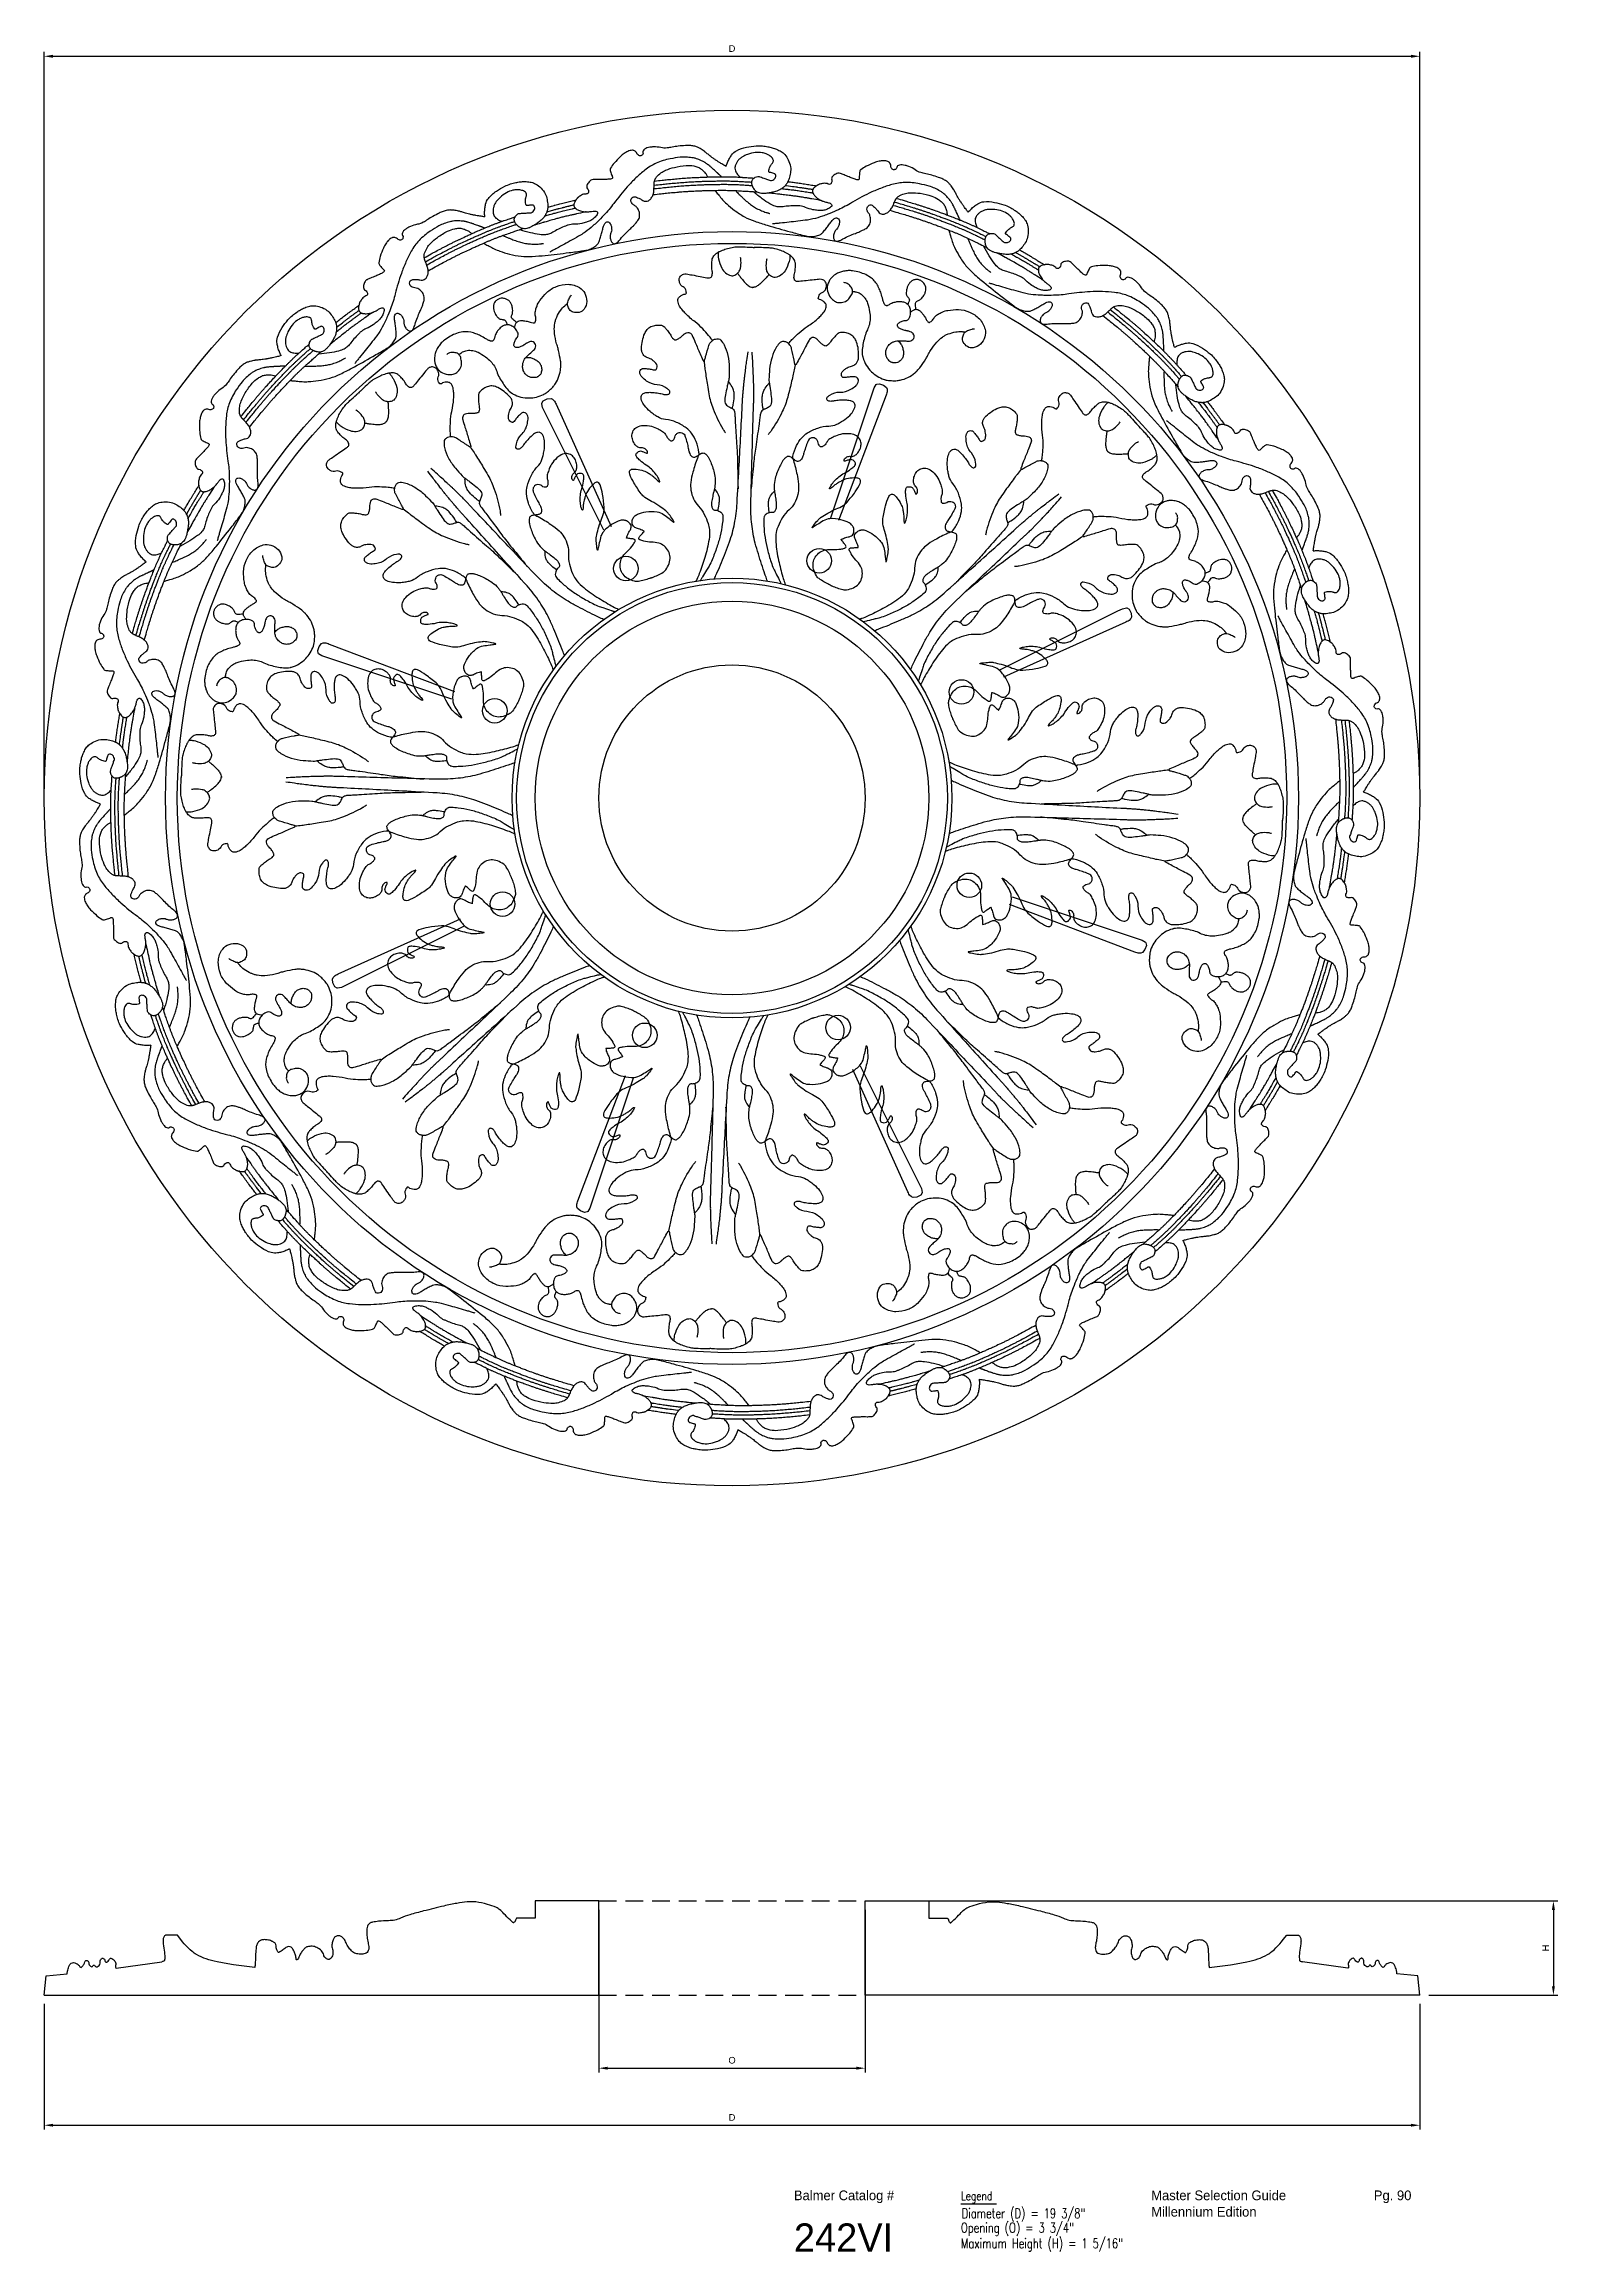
# Model space of a CAD drawing. Header units: millimetres. Extents: x 96 to 279, y 61 to 183.
# Drawn here: x 161.63 to 182.95, y 102.63 to 133.72 of the extents above; entities that cross this region are included whole.
import ezdxf

# ---------------------------------------------------------------- set-up
doc = ezdxf.new("R2010")
doc.units = ezdxf.units.MM
doc.linetypes.add('HIDDEN', pattern=[0.375, 0.25, -0.125])
doc.layers.add('DIMENSIONS', color=4, linetype='Continuous')
doc.layers.add('PART', color=7, linetype='Continuous')
doc.styles.add('GENERLNARROW', font='ROMANS.shx', dxfattribs={"width": 0.75, "height": 0.068359})
doc.styles.add('ROMANS', font='TXT')
doc.styles.get("Standard").update_dxf_attribs({"font": 'arial.ttf'})
doc.dimstyles.new('BALMER1', dxfattribs={"dimscale": 0, "dimtxt": 0.09375, "dimasz": 0.125, "dimexe": 0.0625, "dimexo": 0.125, "dimgap": 0.0625, "dimtad": 1, "dimdec": 4, "dimlfac": -1, "dimzin": 3, "dimdsep": 46, "dimlunit": 4, "dimtxsty": 'Standard', "dimcen": 0.0625, "dimdle": 0.0625, "dimclrd": 256, "dimclre": 256, "dimclrt": 256, "dimadec": 0, "dimazin": 0, "dimtfac": 0.75, "dimtdec": 4, "dimtix": 1, "dimtmove": 2, "dimatfit": 3, "dimfxl": 1, "dimtolj": 1, "dimtzin": 3, "dimarcsym": 0})

msp = doc.modelspace()

# ---------------------------------------------------------------- blocks, each defined once
blk = doc.blocks.new('BALMERLEGEND')
at = {"layer": 'DIMENSIONS', "color": 7}
blk.add_line((2.375, 1.034), (2.876, 1.034), dxfattribs=at)
at = {"layer": 'DIMENSIONS', "color": 7, "style": 'ROMANS'}
for s, p in [('Balmer Catalog #', (0.023, 1.086)), ('Master Selection Guide', (5.055, 1.086)), ('Millennium Edition', (5.055, 0.855))]:
    blk.add_text(s, height=0.1367, dxfattribs=at).set_placement(p)
at = {"layer": 'DIMENSIONS', "color": 7, "style": 'GENERLNARROW', "width": 0.75}
blk.add_text('Legend', height=0.125, dxfattribs=at).set_placement((2.375, 1.085))
for tag, p in [('DIMENSION1', (2.386, 0.833)), ('DIMENSION2', (2.375, 0.63)), ('DIMENSION3', (2.375, 0.41)), ('EXTRA', (2.375, 0.202)), ('EXTRA', (2.375, -0.006))]:
    blk.add_attdef(tag, p, '', height=0.137, dxfattribs=at)
at = {"layer": 'DIMENSIONS', "color": 7, "style": 'ROMANS'}
for tag, p, height in [('PAGE#', (8.19, 1.086), 0.137), ('CATALOG#', (0.023, 0.359), 0.4)]:
    blk.add_attdef(tag, p, '', height=height, dxfattribs=at)
blk = doc.blocks.new('*D146')
at = {"layer": 'Defpoints', "color": 0, "transparency": 16777216}
for p in [(169.445, 107.569), (173.195, 107.569), (173.195, 105.214)]:
    blk.add_point(p, dxfattribs=at)
at = {"layer": 'DIMENSIONS', "lineweight": -2, "transparency": 16777216}
for p, q in [((169.445, 107.444), (169.445, 105.151)), ((173.195, 107.444), (173.195, 105.151)), ((169.57, 105.214), (173.07, 105.214))]:
    blk.add_line(p, q, dxfattribs=at)
at = {"layer": 'DIMENSIONS', "transparency": 16777216}
for points in [[(169.57, 105.235), (169.57, 105.193), (169.445, 105.214)], [(173.07, 105.235), (173.07, 105.193), (173.195, 105.214)]]:
    blk.add_solid(points, dxfattribs=at)
at = {"layer": 'DIMENSIONS', "transparency": 16777216, "insert": (171.32, 105.325), "char_height": 0.0938, "attachment_point": 5}
blk.add_mtext('\\A1;O', dxfattribs=at)
blk = doc.blocks.new('*D147')
at = {"layer": 'Defpoints', "color": 0, "transparency": 16777216}
for p in [(161.632, 106.243), (181.007, 106.243), (181.007, 104.41)]:
    blk.add_point(p, dxfattribs=at)
at = {"layer": 'DIMENSIONS', "lineweight": -2, "transparency": 16777216}
for p, q in [((161.632, 106.118), (161.632, 104.348)), ((181.007, 106.118), (181.007, 104.348)), ((161.757, 104.41), (180.882, 104.41))]:
    blk.add_line(p, q, dxfattribs=at)
at = {"layer": 'DIMENSIONS', "transparency": 16777216}
for points in [[(161.757, 104.431), (161.757, 104.39), (161.632, 104.41)], [(180.882, 104.431), (180.882, 104.39), (181.007, 104.41)]]:
    blk.add_solid(points, dxfattribs=at)
at = {"layer": 'DIMENSIONS', "transparency": 16777216, "insert": (171.32, 104.52), "char_height": 0.0938, "attachment_point": 5}
blk.add_mtext('\\A1;D', dxfattribs=at)
blk = doc.blocks.new('*D148')
at = {"layer": 'Defpoints', "color": 0, "transparency": 16777216}
for p in [(173.195, 107.569), (181.007, 106.243), (182.888, 106.243)]:
    blk.add_point(p, dxfattribs=at)
at = {"layer": 'DIMENSIONS', "lineweight": -2, "transparency": 16777216}
for p, q in [((173.32, 107.569), (182.95, 107.569)), ((182.888, 107.444), (182.888, 106.368)), ((181.132, 106.243), (182.95, 106.243))]:
    blk.add_line(p, q, dxfattribs=at)
at = {"layer": 'DIMENSIONS', "transparency": 16777216}
for points in [[(182.867, 107.444), (182.909, 107.444), (182.888, 107.569)], [(182.867, 106.368), (182.909, 106.368), (182.888, 106.243)]]:
    blk.add_solid(points, dxfattribs=at)
at = {"layer": 'DIMENSIONS', "transparency": 16777216, "insert": (182.778, 106.906), "char_height": 0.0938, "attachment_point": 5, "rotation": 90}
blk.add_mtext('\\A1;H', dxfattribs=at)
blk = doc.blocks.new('BALMEREPEAT242VIA')
at = {"layer": 'PART'}
for points in [[(-3.06, 6.617, -0.010451), (-3.059, 6.629, -0.017319), (-3.058, 6.635, -0.026454), (-3.049, 6.674, -0.05827), (-3.042, 6.691, -0.067023), (-3.037, 6.698, -0.040654), (-3.026, 6.707, -0.092636), (-2.999, 6.72, -0.075329), (-2.961, 6.724, -0.017326), (-2.935, 6.722, -0.012093), (-2.898, 6.717, -0.043317), (-2.844, 6.704, 0.054882), (-2.802, 6.694, 0.064775), (-2.782, 6.694, 0.139186), (-2.774, 6.698, 0.146134), (-2.77, 6.704, 0.037811), (-2.765, 6.729, 0.097687), (-2.768, 6.785, -0.093906), (-2.771, 6.844, -0.037931), (-2.765, 6.874, -0.017825), (-2.746, 6.934, -0.071993), (-2.706, 7.007, -0.040489), (-2.61, 7.118, -0.101027), (-2.474, 7.205, -0.096603), (-2.309, 7.235, -0.065933), (-2.225, 7.222, -0.067452), (-2.149, 7.189, -0.135374), (-2.074, 7.109, -0.126577), (-2.047, 6.995, -0.14363), (-2.081, 6.887, -0.196419), (-2.151, 6.84, -0.122773), (-2.238, 6.844, -0.179531), (-2.287, 6.88, -0.042608), (-2.314, 6.93, -0.105024), (-2.319, 6.953, -0.009584), (-2.318, 6.965, -0.02068), (-2.318, 6.97, -0.067335), (-2.309, 7.001, -0.031094), (-2.279, 7.061, -0.029933), (-2.273, 7.071, -0.015138), (-2.259, 7.088)], [(-2.635, 5.694, 0.006626), (-2.62, 5.703, 0.020788), (-2.615, 5.707, 0.02561), (-2.555, 5.757, 0.033826), (-2.514, 5.8, 0.01806), (-2.503, 5.813, 0.010594), (-2.487, 5.837, 0.064316), (-2.437, 5.94, 0.062007), (-2.414, 6.055, 0.000901), (-2.412, 6.075, 0.006192), (-2.412, 6.078, 0.004568), (-2.412, 6.085, 0.001925), (-2.411, 6.101, 0.044361), (-2.415, 6.156, 0.016041), (-2.443, 6.303, 0.021142), (-2.459, 6.362, -0.016646), (-2.48, 6.436, -0.043351), (-2.502, 6.58, -0.059372), (-2.496, 6.686, -0.032732), (-2.485, 6.731, -0.032261), (-2.469, 6.774, -0.04555), (-2.413, 6.87, -0.059636), (-2.356, 6.934, -0.000205), (-2.346, 6.942, -0.003649), (-2.346, 6.943, -0.000242), (-2.345, 6.944, -0.000035), (-2.336, 6.95, -0.004266), (-2.329, 6.956, -0.002824), (-2.318, 6.965)], [(-2.903, 6.206, -0.061279), (-2.84, 6.203, -0.077459), (-2.793, 6.187, -0.035379), (-2.743, 6.157, -0.056408), (-2.716, 6.133, -0.089274), (-2.69, 6.09, -0.092099), (-2.68, 6.042, -0.087979), (-2.69, 5.985, -0.128248), (-2.713, 5.952, -0.012681), (-2.732, 5.936, -0.04453), (-2.738, 5.933, -0.008236), (-2.74, 5.932, -0.003177), (-2.745, 5.929, -0.09914), (-2.776, 5.921, -0.056285), (-2.832, 5.925, -0.095003), (-2.875, 5.942, -0.083128), (-2.914, 5.976, -0.07734), (-2.939, 6.02, -0.084397), (-2.949, 6.066, -0.05536), (-2.944, 6.126, -0.083069), (-2.93, 6.164, -0.015045), (-2.911, 6.196, -0.049455), (-2.904, 6.205, -0.001553), (-2.903, 6.206, -0.000214), (-2.893, 6.216, -0.019345), (-2.835, 6.27, 0.021692), (-2.784, 6.318, 0.278285), (-2.768, 6.386, 0.290341), (-2.82, 6.429, 0.006038), (-2.826, 6.43, 0.0342), (-2.827, 6.43, 0.076191), (-2.853, 6.425, 0.051022), (-2.888, 6.408, 0.000958), (-2.902, 6.4, 0.006773), (-2.904, 6.399, 0.000245), (-2.912, 6.393, 0.000301), (-2.919, 6.389, 0.003166), (-2.927, 6.384, -0.00023), (-2.934, 6.379, -0.03869), (-2.962, 6.364, -0.026164), (-3.005, 6.347, -0.126213), (-3.044, 6.344, -0.199683), (-3.065, 6.358, -0.087349), (-3.072, 6.372, -0.096543), (-3.072, 6.387, -0.055202), (-3.067, 6.408, -0.025182), (-3.048, 6.454, -0.068147), (-3.029, 6.482, 0.087335), (-3.015, 6.505, 0.180283), (-3.014, 6.545, 0.099846), (-3.05, 6.607, 0.007616), (-3.058, 6.615, 0.011549), (-3.063, 6.62, 0.084667), (-3.116, 6.655, 0.108826), (-3.164, 6.665, 0.016167), (-3.171, 6.665, 0.01331), (-3.18, 6.664, 0.096058), (-3.225, 6.649, 0.070113), (-3.276, 6.61, 0.049844), (-3.309, 6.569, 0.045222), (-3.336, 6.517, 0.079588), (-3.346, 6.479, -0.11949), (-3.354, 6.454, -0.07351), (-3.366, 6.44, -0.133771), (-3.375, 6.436, -0.071094), (-3.39, 6.435, -0.059379), (-3.408, 6.439, -0.006211), (-3.416, 6.442, -0.007292), (-3.423, 6.444, -0.048615), (-3.465, 6.467, 0.026672), (-3.541, 6.51, 0.024419), (-3.571, 6.524, 0.010651), (-3.642, 6.55, 0.118564), (-3.79, 6.565, 0.094762), (-3.966, 6.505, 0.03047), (-4.05, 6.45, 0.05139), (-4.094, 6.41, 0.033813), (-4.136, 6.357, 0.039101), (-4.164, 6.306, 0.063546), (-4.184, 6.243, 0.053875), (-4.19, 6.166, 0.071031), (-4.181, 6.117, 0.05379), (-4.155, 6.058, 0.124743), (-4.098, 6, 0.100016), (-4.003, 5.966, 0.089709), (-3.929, 5.969, 0.110929), (-3.875, 5.994, 0.119553), (-3.823, 6.059, 0.131575), (-3.809, 6.134, 0.038539), (-3.821, 6.203, 0.096398), (-3.832, 6.229, 0.002738), (-3.841, 6.24, 0.026017), (-3.842, 6.241, 0.002753), (-3.846, 6.246, 0.011813), (-3.847, 6.247, 0.008707), (-3.848, 6.248, 0.003513), (-3.853, 6.252, 0.017617), (-3.853, 6.252, 0.001283), (-3.859, 6.257, 0.104079), (-3.885, 6.269, 0.048301), (-3.945, 6.277, 0.108407), (-3.977, 6.272, 0.07354), (-4.018, 6.247)], [(-3.845, 6.244, -0.011384), (-3.834, 6.254, -0.01671), (-3.827, 6.26, -0.000427), (-3.819, 6.266, -0.00195), (-3.817, 6.267, -0.010718), (-3.816, 6.268, -0.001146), (-3.807, 6.274, -0.095619), (-3.749, 6.3, -0.079904), (-3.672, 6.305, -0.011448), (-3.662, 6.304, -0.009028), (-3.648, 6.302, -0.071104), (-3.577, 6.278, -0.04369), (-3.473, 6.214, -0.043301), (-3.399, 6.149, -0.05017), (-3.347, 6.082, -0.064617), (-3.314, 6.01, 0.052817), (-3.275, 5.921, 0.039611), (-3.169, 5.763, 0.082462), (-3.101, 5.702, 0.007519), (-3.093, 5.697, 0.004943), (-3.081, 5.69, 0.06839), (-2.973, 5.647, 0.068079), (-2.857, 5.634, 0.054092), (-2.755, 5.647, 0.052614), (-2.655, 5.683, 0.012392), (-2.648, 5.687, 0.006454), (-2.635, 5.694)]]:
    blk.add_lwpolyline(points, format="xyb", dxfattribs=at)
at = {"layer": 'PART', "flags": 128}
blk.add_lwpolyline([(-3.037, 6.697, 0.003439), (-3.04, 6.701, 0.006609), (-3.042, 6.703, 0.056398), (-3.07, 6.727, -0.062364), (-3.095, 6.749, -0.08857), (-3.105, 6.765, -0.091647), (-3.108, 6.783, -0.157303), (-3.103, 6.799, 0.101443), (-3.093, 6.822, 0.067234), (-3.089, 6.868, 0.05154), (-3.098, 6.928, 0.065998), (-3.116, 6.971, 0.071931), (-3.143, 7.005, 0.097449), (-3.179, 7.028, 0.081341), (-3.228, 7.038, 0.077832), (-3.271, 7.034, 0.081991), (-3.308, 7.017, 0.098473), (-3.343, 6.981, 0.112429), (-3.359, 6.94, 0.059963), (-3.36, 6.894, 0.065886), (-3.35, 6.853, 0.03262), (-3.331, 6.812, 0.044891), (-3.313, 6.785, 0.045281), (-3.283, 6.754, 0.120103), (-3.269, 6.746, 0.027625), (-3.249, 6.742, -0.02295), (-3.225, 6.738, -0.005019), (-3.209, 6.734, -0.016282), (-3.204, 6.733, -0.114046), (-3.196, 6.728, -0.06672), (-3.187, 6.717, -0.033516), (-3.181, 6.705, -0.017788), (-3.172, 6.683, -0.022162), (-3.17, 6.676, -0.013043), (-3.167, 6.665)], format="xyb", dxfattribs=at)
blk.add_lwpolyline([(-1.806, 3.772), (-2.635, 5.435), (-2.667, 5.5), (-2.68, 5.554), (-2.679, 5.562), (-2.658, 5.594), (-2.602, 5.622), (-2.549, 5.626), (-2.527, 5.618), (-2.499, 5.591), (-2.491, 5.577), (-2.484, 5.561), (-2.477, 5.545), (-1.702, 3.824)], dxfattribs=at)
at = {"layer": 'PART'}
blk.add_circle((-1.494, 3.232), 0.173, dxfattribs=at)
blk = doc.blocks.new('BALMEREPEAT242VIB')
at = {"layer": 'PART', "flags": 128}
for points in [[(1.22, -8.475, 0.000791), (1.208, -8.462, 0.003102), (1.205, -8.459, 0.003158), (1.158, -8.414, 0.002434), (1.097, -8.356, 0.034547), (1.032, -8.304, 0.019997), (0.911, -8.226, 0.038836), (0.763, -8.153, 0.040389), (0.612, -8.107, 0.01029), (0.432, -8.071, 0.005529), (0.097, -8.016, 0.003651), (-0.1, -7.987, 0.012976), (-0.156, -7.981, 0.056049), (-0.197, -7.982, 0.037363), (-0.258, -7.995, 0.062243), (-0.32, -8.022, 0.101824), (-0.35, -8.05, 0.010962), (-0.371, -8.079, 0.006108), (-0.406, -8.133, 0.011707), (-0.44, -8.191, -0.013405), (-0.47, -8.241, -0.070863), (-0.496, -8.271, -0.100194), (-0.52, -8.285, -0.159563), (-0.538, -8.285, -0.12656), (-0.556, -8.274, -0.11919), (-0.571, -8.248, -0.090521), (-0.575, -8.208, -0.025376), (-0.571, -8.182, -0.03269), (-0.566, -8.161, -0.09859), (-0.548, -8.13, 0.081857), (-0.526, -8.092, 0.076132), (-0.514, -8.04, 0.094641), (-0.519, -7.997, 0.058276), (-0.526, -7.98, 0.083151), (-0.535, -7.97, 0.159535), (-0.559, -7.96, 0.129731), (-0.591, -7.966, 0.047442), (-0.65, -8.002, -0.032842), (-0.734, -8.055, -0.004856), (-0.815, -8.099, 0.006502), (-0.875, -8.131, 0.020276), (-0.912, -8.154, 0.015235), (-0.958, -8.187, 0.129381), (-0.996, -8.236, 0.116964), (-1.008, -8.304, 0.045039), (-1.003, -8.339, 0.04458), (-0.991, -8.372, 0.11651), (-0.966, -8.405, -0.121216), (-0.943, -8.437, -0.121264), (-0.937, -8.473, -0.142258), (-0.948, -8.502, -0.159153), (-0.978, -8.523, -0.205833), (-1.006, -8.519, -0.026216), (-1.026, -8.506, -0.017244), (-1.055, -8.484, -0.037428), (-1.091, -8.45, 0.050519), (-1.117, -8.425, 0.110598), (-1.143, -8.414, 0.097604), (-1.175, -8.413, 0.097925), (-1.215, -8.43, 0.08357), (-1.253, -8.464, 0.002446), (-1.263, -8.478, 0.017487), (-1.264, -8.48, 0.007602), (-1.27, -8.489, 0.009543), (-1.274, -8.496, 0.027982), (-1.286, -8.52, 0.024401), (-1.296, -8.548, 0.001234), (-1.301, -8.565, -0.001895), (-1.307, -8.583, -0.000498), (-1.315, -8.61, -0.002091), (-1.317, -8.617, -0.011432), (-1.319, -8.622, -0.006257), (-1.323, -8.633, -0.010039), (-1.326, -8.64, -0.008267), (-1.33, -8.648, -0.013911), (-1.332, -8.652, -0.005218), (-1.339, -8.663, -0.02271), (-1.34, -8.665, -0.003358), (-1.348, -8.676, -0.096461), (-1.378, -8.703, -0.045677), (-1.452, -8.74, -0.06294), (-1.527, -8.758, -0.036981), (-1.657, -8.764, -0.043458), (-1.824, -8.744, -0.069071), (-1.924, -8.708, -0.026252), (-1.976, -8.677, -0.061056), (-1.996, -8.66, -0.037207), (-2.013, -8.638, -0.019381), (-2.041, -8.592, -0.041472), (-2.053, -8.568, -0.027315), (-2.064, -8.529)], [(-2.14, -8.843, 0.007278), (-2.128, -8.861, 0.015618), (-2.121, -8.869, 0.016509), (-2.077, -8.918, 0.025247), (-2.046, -8.948, 0.05363), (-2.004, -8.977, 0.045985), (-1.95, -9, 0.022365), (-1.89, -9.016, 0.013701), (-1.791, -9.036, 0.025399), (-1.705, -9.046, -0.029443), (-1.632, -9.055, -0.080959), (-1.55, -9.084, 0.067745), (-1.454, -9.121, 0.028721), (-1.402, -9.131, 0.035025), (-1.359, -9.133, 0.079114), (-1.323, -9.126, 0.099268), (-1.297, -9.111, 0.239727), (-1.289, -9.089, -0.229509), (-1.28, -9.066, -0.088512), (-1.262, -9.054, -0.120095), (-1.247, -9.051, -0.119984), (-1.228, -9.057, -0.104277), (-1.212, -9.072, -0.14027), (-1.202, -9.099, 0.137377), (-1.193, -9.126, 0.036317), (-1.179, -9.144, 0.06649), (-1.169, -9.151, 0.084406), (-1.154, -9.158, 0.04581), (-1.123, -9.162, 0.0511), (-1.086, -9.159, 0.034311), (-1.031, -9.146, 0.045676), (-0.966, -9.118, 0.026112), (-0.86, -9.055, 0.035818), (-0.788, -8.998, 0.16313), (-0.778, -8.98, 0.048665), (-0.776, -8.956, 0.017841), (-0.779, -8.889, 0.018309), (-0.781, -8.874, -0.03512), (-0.781, -8.866, -0.366458), (-0.771, -8.854, -0.10729), (-0.724, -8.855, -0.00232), (-0.695, -8.863, -0.001161), (-0.638, -8.878, -0.006183), (-0.562, -8.9, 0.009093), (-0.51, -8.914, 0.159354), (-0.473, -8.912, 0.093866), (-0.421, -8.879, 0.053646), (-0.401, -8.855, 0.089602), (-0.394, -8.839, 0.199525), (-0.398, -8.811, -0.178657), (-0.403, -8.781, -0.05669), (-0.398, -8.762, -0.10552), (-0.392, -8.752, -0.281433), (-0.355, -8.745, 0.154586), (-0.29, -8.747, 0.01008), (-0.237, -8.73, 0.063049), (-0.229, -8.727, 0.004205), (-0.219, -8.72, 0.01503), (-0.216, -8.718, 0.002952), (-0.209, -8.713, 0.003664), (-0.203, -8.708, 0.008951), (-0.201, -8.706, 0.00208), (-0.19, -8.697, 0.039984), (-0.165, -8.672, 0.065556), (-0.153, -8.653, 0.005782), (-0.151, -8.649, 0.011975), (-0.151, -8.647, 0.017519), (-0.15, -8.645, 0.005949), (-0.149, -8.64, 0.105127), (-0.147, -8.621, 0.086134), (-0.155, -8.6, 0.00394), (-0.157, -8.596, 0.00926), (-0.158, -8.594, 0.018234), (-0.16, -8.591, 0.004785), (-0.167, -8.581, 0.079551), (-0.203, -8.546, 0.056592), (-0.265, -8.512, 0.001529), (-0.278, -8.507, 0.012521), (-0.28, -8.506, 0.003626), (-0.291, -8.503, 0.006976), (-0.296, -8.501, 0.009599), (-0.297, -8.501, 0.000382), (-0.313, -8.497, 0.045512), (-0.366, -8.488, -0.05159), (-0.412, -8.48, -0.143439), (-0.436, -8.465, -0.21182), (-0.441, -8.447, -0.13987), (-0.437, -8.435, -0.058484), (-0.416, -8.414, -0.063072), (-0.363, -8.382, -0.067673), (-0.308, -8.366, -0.029512), (-0.253, -8.361, -0.023537), (-0.184, -8.362, -0.061861), (-0.075, -8.382, 0.087243), (0.004, -8.393, 0.016948), (0.046, -8.39, 0.008417), (0.13, -8.379, 0.037649), (0.221, -8.36, -0.049673), (0.29, -8.346, -0.07526), (0.349, -8.349, -0.053403), (0.428, -8.375, -0.022932), (0.545, -8.434, -0.019855), (0.673, -8.513, -0.001814), (0.675, -8.514, -0.000579), (0.68, -8.518)], [(-2.104, -8.694, 0.005927), (-2.094, -8.706, 0.016203), (-2.09, -8.71, 0.031066), (-2.033, -8.763, 0.03336), (-1.974, -8.806, 0.036469), (-1.932, -8.827, 0.020259), (-1.853, -8.858, 0.038627), (-1.773, -8.878, 0.022538), (-1.633, -8.896, 0.056285), (-1.426, -8.89, 0.063024), (-1.248, -8.841, 0.021553), (-1.096, -8.77, 0.020341), (-0.943, -8.682, 0.023899), (-0.697, -8.51, -0.032832), (-0.516, -8.388, -0.008279), (-0.398, -8.322, -0.014092), (-0.327, -8.286, -0.017898), (-0.199, -8.232, -0.03205), (-0.125, -8.209, -0.00249), (0.008, -8.177, -0.001359), (0.253, -8.121, -0.000051), (0.306, -8.109, 0.002272), (0.359, -8.097, 0.00114), (0.359, -8.097, 0.000013), (0.36, -8.097)], [(-1.263, -8.478, -0.001601), (-1.376, -8.458, -0.002387), (-1.452, -8.445, -0.000014), (-1.545, -8.428, -0.001157), (-1.546, -8.427, -0.001725), (-1.592, -8.419, -0.001638), (-1.64, -8.409, -0.001943), (-1.686, -8.4, -0.001837), (-1.734, -8.389, -0.001582), (-1.783, -8.379, -0.001707), (-1.828, -8.368, -0.001375), (-1.83, -8.368, -0.000034), (-1.921, -8.346, -0.002721), (-1.953, -8.339, -0.001377), (-2.014, -8.323)], [(0.931, -8.505, 0.000422), (0.917, -8.494, 0.002139), (0.915, -8.491, 0.000606), (0.859, -8.447, 0.000983), (0.824, -8.42, 0.011908), (0.794, -8.397, 0.005813), (0.731, -8.354, 0.027991), (0.67, -8.318, 0.027841), (0.606, -8.289, 0.022486), (0.533, -8.264, 0.026071), (0.468, -8.249, 0.000863), (0.448, -8.245, 0.001084), (0.431, -8.243, 0.005306), (0.426, -8.242, 0.002203), (0.412, -8.24)], [(-1.334, -8.655, -0.001488), (-1.443, -8.637, -0.00222), (-1.516, -8.624, -0.000012), (-1.606, -8.607, -0.001059), (-1.607, -8.607, -0.001621), (-1.651, -8.599, -0.001517), (-1.698, -8.59, -0.001899), (-1.742, -8.581, -0.001775), (-1.789, -8.571, -0.00158), (-1.835, -8.561, -0.001677), (-1.879, -8.551, -0.001364), (-1.881, -8.55, -0.000033), (-1.969, -8.53, -0.002696), (-2, -8.522, -0.001364), (-2.059, -8.507)], [(-1.312, -8.601, -0.001523), (-1.423, -8.582, -0.002271), (-1.497, -8.569, -0.000012), (-1.588, -8.552, -0.001088), (-1.589, -8.552, -0.001653), (-1.633, -8.543, -0.001555), (-1.68, -8.534, -0.001915), (-1.725, -8.525, -0.001795), (-1.772, -8.515, -0.001581), (-1.819, -8.505, -0.001687), (-1.863, -8.495, -0.001368), (-1.866, -8.494, -0.000033), (-1.954, -8.473, -0.002702), (-1.985, -8.466, -0.001368), (-2.045, -8.451)], [(-1.304, -8.553, -0.001508), (-1.414, -8.534, -0.002249), (-1.488, -8.521, -0.000012), (-1.579, -8.505, -0.001075), (-1.58, -8.505, -0.001639), (-1.624, -8.496, -0.001538), (-1.671, -8.487, -0.001908), (-1.715, -8.478, -0.001786), (-1.762, -8.468, -0.001581), (-1.809, -8.458, -0.001683), (-1.853, -8.448, -0.001366), (-1.855, -8.447, -0.000033), (-1.944, -8.426, -0.002699), (-1.974, -8.419, -0.001366), (-2.034, -8.404)], [(-0.291, -8.502, 0.000041), (-0.272, -8.504, 0.00029), (-0.27, -8.504, 0.000008), (-0.149, -8.512, 0.000079), (-0.136, -8.512, 0.001071), (-0.09, -8.515, 0.000927), (-0.038, -8.518, 0.004567), (0.001, -8.52, 0.003004), (0.06, -8.522, 0.002706), (0.119, -8.523, 0.002947), (0.174, -8.524, 0.001265), (0.259, -8.524, 0.001685), (0.323, -8.524, 0.0002), (0.338, -8.524, 0.000027), (0.446, -8.523, 0.000577), (0.449, -8.523, 0.000085), (0.467, -8.522)], [(0.212, -8.714, -0.000154), (0.196, -8.714, -0.000788), (0.193, -8.714, -0.000035), (0.118, -8.713, -0.000292), (0.109, -8.713, -0.002233), (0.034, -8.711, -0.004185), (-0.006, -8.71, -0.000696), (-0.046, -8.708, 0.000334), (-0.086, -8.706, 0.000137), (-0.163, -8.703, 0.001439), (-0.17, -8.703, 0.002125), (-0.176, -8.703, 0.000655), (-0.195, -8.702, 0.000816), (-0.195, -8.702, 0.000026), (-0.196, -8.702)], [(0.285, -8.608, -0.00006), (0.271, -8.607, -0.000319), (0.268, -8.607, -0.000007), (0.2, -8.607, -0.000076), (0.194, -8.607, -0.001109), (0.152, -8.607, -0.000737), (0.089, -8.606, -0.002623), (0.052, -8.605, -0.002672), (0.016, -8.604, -0.006926), (-0.026, -8.602, 0.005878), (-0.068, -8.6, 0.000775), (-0.111, -8.598, 0.002294), (-0.125, -8.598, 0.000118), (-0.126, -8.598, 0.000006), (-0.14, -8.598, 0.000733), (-0.146, -8.597, 0.000386), (-0.156, -8.597)], [(0.242, -8.656, -0.000004), (0.226, -8.656, -0.000025), (0.223, -8.656), (0.138, -8.655, -0.000212), (0.093, -8.654, -0.000636), (0.078, -8.654, -0.00359), (0.063, -8.653, -0.001274), (0.021, -8.652, -0.00001), (0.004, -8.652, -0.000086), (0.002, -8.651, -0.000012), (-0.013, -8.651, -0.00003), (-0.018, -8.651, -0.000132), (-0.039, -8.65, -0.00013), (-0.061, -8.649, -0.000075), (-0.069, -8.649, -0.000052), (-0.082, -8.648, -0.00014), (-0.087, -8.648, -0.000049), (-0.101, -8.648, -0.000536), (-0.125, -8.647, -0.000914), (-0.139, -8.646, -0.000161), (-0.139, -8.646, -0.000006), (-0.148, -8.646, -0.00043), (-0.148, -8.646, -0.000102), (-0.15, -8.646)], [(1.102, -8.827, -0.012802), (1.095, -8.86, -0.018558), (1.089, -8.883, -0.021878), (1.067, -8.944, -0.024658), (1.042, -8.996, -0.120596), (0.982, -9.063, -0.070918), (0.846, -9.129, -0.030456), (0.715, -9.163, -0.046626), (0.627, -9.172, -0.016882), (0.55, -9.17, -0.020936), (0.488, -9.164, -0.037063), (0.423, -9.149, -0.033358), (0.354, -9.123, -0.081387), (0.299, -9.087, -0.062168), (0.243, -9.02, -0.072124), (0.2, -8.926, -0.087096), (0.191, -8.841, -0.019821), (0.2, -8.76, -0.047677), (0.208, -8.727, -0.000649), (0.212, -8.714, -0.007699), (0.212, -8.713, -0.003899), (0.215, -8.708, -0.003194), (0.217, -8.7, -0.021344), (0.226, -8.681, -0.022139), (0.237, -8.664, -0.004145), (0.241, -8.657, -0.006729), (0.244, -8.652, -0.007265), (0.247, -8.648, -0.004239), (0.252, -8.642, -0.024347), (0.263, -8.629, -0.016805), (0.28, -8.612, -0.010219), (0.282, -8.61, -0.003504), (0.29, -8.604, -0.048805), (0.336, -8.573, -0.038375), (0.401, -8.544, -0.001595), (0.424, -8.536, -0.007336), (0.429, -8.534, -0.001808), (0.445, -8.529, -0.002269), (0.458, -8.525, -0.007353), (0.462, -8.524, -0.001427), (0.487, -8.517, -0.028013), (0.521, -8.51, -0.02406), (0.561, -8.506, -0.055306), (0.597, -8.509, -0.064605), (0.626, -8.518, -0.01075), (0.634, -8.521, -0.017694), (0.638, -8.524, -0.050572), (0.659, -8.54, -0.048118), (0.678, -8.561, -0.0028), (0.685, -8.57, -0.011385), (0.686, -8.573, -0.003381), (0.692, -8.581, -0.006607), (0.694, -8.585, -0.008104), (0.697, -8.59, -0.005232), (0.702, -8.598, -0.012702), (0.704, -8.602, -0.005767), (0.708, -8.612, -0.030268), (0.713, -8.626, -0.03468), (0.716, -8.639, -0.01425), (0.717, -8.647, -0.015818), (0.717, -8.653, -0.015209), (0.717, -8.655, -0.004415), (0.717, -8.66, -0.093533), (0.712, -8.682, -0.084427), (0.697, -8.703, -0.008995), (0.691, -8.71, -0.017802), (0.687, -8.713, -0.015982), (0.684, -8.715, -0.005313), (0.675, -8.722, -0.077117), (0.643, -8.738, -0.129296), (0.621, -8.739, -0.002595), (0.607, -8.736, -0.000532), (0.539, -8.721, -0.001637), (0.488, -8.71, 0.002802), (0.458, -8.703, 0.155594), (0.443, -8.705, 0.06897), (0.413, -8.722, 0.100373), (0.395, -8.744, 0.121652), (0.389, -8.767, 0.116788), (0.395, -8.792, 0.212987), (0.407, -8.801, 0.01781), (0.42, -8.805, 0.008149), (0.451, -8.811, 0.023288), (0.476, -8.814, -0.042639), (0.489, -8.816, -0.298143), (0.497, -8.824, -0.089469), (0.496, -8.859, -0.034518), (0.486, -8.898, -0.048803), (0.474, -8.924, -0.02569), (0.465, -8.938, 0.032055), (0.458, -8.949, 0.048868), (0.451, -8.966, 0.060414), (0.449, -8.98, 0.099128), (0.45, -8.987, 0.041559), (0.457, -9.004, 0.1026), (0.477, -9.027, 0.056819), (0.523, -9.055, 0.053202), (0.563, -9.069, 0.038745), (0.619, -9.077, 0.074378), (0.715, -9.069, 0.063481), (0.82, -9.03, 0.035402), (0.888, -8.988, 0.061414), (0.922, -8.957, 0.043111), (0.949, -8.919, 0.050159), (0.966, -8.882, 0.049396), (0.975, -8.842, 0.072465), (0.975, -8.815, 0.064734), (0.965, -8.781, 0.07703), (0.948, -8.756, 0.015739), (0.927, -8.733, 0.015167), (0.903, -8.711, 0.012161), (0.898, -8.707, 0.006144), (0.889, -8.699)], [(1.324, -8.46, -0.00155), (1.267, -8.468, -0.003055), (1.238, -8.472, -0.000045), (1.154, -8.483, -0.00155), (1.151, -8.483, -0.002114), (1.111, -8.488, -0.001838), (1.065, -8.493, -0.002393), (1.022, -8.497, -0.002331), (0.978, -8.501, -0.002442), (0.934, -8.504, -0.002483), (0.891, -8.507, -0.00195), (0.89, -8.507, -0.000033), (0.804, -8.512, -0.003716), (0.734, -8.516, -0.002499), (0.63, -8.52)], [(1.353, -8.648, -0.001382), (1.299, -8.656, -0.002727), (1.271, -8.66, -0.000036), (1.191, -8.67, -0.001381), (1.189, -8.67, -0.001895), (1.15, -8.675, -0.001638), (1.106, -8.68, -0.002153), (1.067, -8.684, -0.001942), (1.023, -8.689, -0.002365), (0.981, -8.692, -0.002483), (0.941, -8.696, -0.002136), (0.896, -8.699, -0.00246), (0.858, -8.701, -0.001247), (0.856, -8.701, -0.000034), (0.775, -8.705, -0.002307), (0.747, -8.707, -0.001171), (0.692, -8.709)], [(1.337, -8.543, -0.001327), (1.285, -8.55, -0.002621), (1.258, -8.554, -0.000033), (1.181, -8.564, -0.001327), (1.179, -8.564, -0.001798), (1.142, -8.569, -0.001562), (1.1, -8.574, -0.002034), (1.063, -8.578, -0.00182), (1.021, -8.582, -0.002249), (0.981, -8.585, -0.002299), (0.942, -8.589, -0.002146), (0.9, -8.592, -0.002413), (0.862, -8.594, -0.001387), (0.86, -8.594, -0.000038), (0.783, -8.599, -0.002516), (0.756, -8.6, -0.001277), (0.703, -8.602)], [(1.344, -8.59, -0.001322), (1.292, -8.598, -0.002612), (1.266, -8.601, -0.000032), (1.19, -8.611, -0.001322), (1.188, -8.611, -0.001784), (1.152, -8.616, -0.001553), (1.11, -8.621, -0.002016), (1.073, -8.625, -0.001806), (1.031, -8.629, -0.002227), (0.992, -8.632, -0.002274), (0.953, -8.636, -0.002129), (0.911, -8.639, -0.00239), (0.874, -8.641, -0.001388), (0.872, -8.641, -0.000038), (0.796, -8.645, -0.002518), (0.769, -8.647, -0.001278), (0.717, -8.649)], [(1.148, -8.675, 0.000724), (1.156, -8.681, 0.001366), (1.16, -8.684, 0.000007), (1.171, -8.692, 0.00074), (1.171, -8.692, 0.000679), (1.176, -8.696, 0.000768), (1.181, -8.699, 0.000634), (1.186, -8.703, 0.000764), (1.19, -8.706, 0.000531), (1.194, -8.709, 0.000676), (1.198, -8.712, 0.000393), (1.2, -8.713, 0.000195), (1.205, -8.717, 0.001241), (1.212, -8.722, -0.000569), (1.219, -8.727, -0.00313), (1.245, -8.746, 0.00102), (1.272, -8.765, 0.000645), (1.285, -8.774, 0.000613), (1.299, -8.784, 0.00401), (1.309, -8.791, 0.0023), (1.326, -8.803, 0.005247), (1.328, -8.804, 0.000311), (1.354, -8.821, 0.010253), (1.364, -8.826, 0.005271), (1.383, -8.837)], [(1.102, -8.827, -0.0032), (1.149, -8.848, -0.004748), (1.18, -8.862, -0.000055), (1.218, -8.88, -0.002219), (1.219, -8.88, -0.003518), (1.236, -8.889, -0.002875), (1.258, -8.9, -0.00472), (1.276, -8.909, -0.004355), (1.295, -8.92, -0.005023), (1.297, -8.921, -0.000159), (1.333, -8.942, -0.008542), (1.363, -8.961, -0.005813), (1.407, -8.989)]]:
    blk.add_lwpolyline(points, format="xyb", dxfattribs=at)
blk.add_lwpolyline([(1.357, -8.67), (1.349, -8.66), (1.341, -8.65)], dxfattribs=at)
blk = doc.blocks.new('BALMEREPEAT242VIC')
at = {"layer": 'PART', "flags": 128}
for points in [[(3.156, -0.972, 0.002962), (3.152, -0.986, 0.005356), (3.149, -0.994, 0.018767), (3.131, -1.072, 0.018146), (3.118, -1.154, 0.110509), (3.123, -1.207, 0.059472), (3.165, -1.298, 0.104069), (3.228, -1.364, 0.111173), (3.307, -1.395, 0.097119), (3.403, -1.392, 0.108936), (3.48, -1.355, 0.05717), (3.555, -1.281, -0.05595), (3.633, -1.204, -0.014121), (3.676, -1.172, -0.07673), (3.685, -1.168, -0.205575), (3.704, -1.17, -0.218206), (3.714, -1.184, -0.001739), (3.718, -1.202, -0.000586), (3.729, -1.255, -0.002079), (3.734, -1.284, 0.009463), (3.735, -1.29, 0.461803), (3.736, -1.29, 0.010013), (3.768, -1.277, 0.051774), (3.829, -1.241, -0.074356), (3.872, -1.218, -0.120597), (3.903, -1.215, -0.11197), (3.933, -1.227, -0.06253), (3.961, -1.251, -0.082008), (3.976, -1.275, -0.003978), (3.981, -1.286, -0.012419), (3.982, -1.29, -0.018717), (3.983, -1.292, -0.002743), (3.987, -1.306, -0.127853), (3.986, -1.363, -0.057402), (3.941, -1.478, -0.078789), (3.847, -1.604, -0.123102), (3.76, -1.654, -0.001373), (3.666, -1.681, -0.002003), (3.602, -1.698, -0.001718), (3.59, -1.702, 0.007153), (3.586, -1.703, 0.623029), (3.586, -1.705, 0.123288), (3.595, -1.709, 0.004313), (3.601, -1.71, 0.006221), (3.605, -1.71, 0.002054), (3.607, -1.711, 0.000313), (3.626, -1.712, 0.017188), (3.715, -1.716, 0.031946), (3.762, -1.714, 0.041155), (3.78, -1.71, 0.006946), (3.885, -1.679, 0.037031), (4.008, -1.63, -0.043932), (4.111, -1.59, -0.071375), (4.184, -1.58, -0.027729), (4.37, -1.592, -0.03911), (4.502, -1.618, -0.150473), (4.532, -1.637, -0.08535), (4.541, -1.653, -0.105385), (4.543, -1.668, -0.123697), (4.536, -1.691, -0.053984), (4.502, -1.734, -0.049011), (4.421, -1.803, -0.067879), (4.353, -1.838, -0.010236), (4.302, -1.855, -0.013468), (4.263, -1.865, -0.044235), (4.204, -1.874, 0.077458), (4.171, -1.882, 0.046355), (4.164, -1.885, 0.0702), (4.16, -1.889, 0.544604), (4.161, -1.893, 0.038531), (4.211, -1.905, 0.039459), (4.287, -1.911, 0.035314), (4.371, -1.905, 0.058077), (4.461, -1.881, -0.048778), (4.567, -1.851, -0.03228), (4.629, -1.843, -0.081507), (4.654, -1.846, -0.193461), (4.672, -1.86, -0.13133), (4.68, -1.891, -0.095389), (4.674, -1.928, -0.150486), (4.659, -1.946, -0.005699), (4.645, -1.956, -0.004243), (4.627, -1.968, -0.020712), (4.603, -1.981, 0.033516), (4.589, -1.99, 0.47133), (4.588, -1.999, 0.133405), (4.612, -2.012, 0.090762), (4.626, -2.013, 0.045088), (4.654, -2.007, 0.173747), (4.692, -1.977, -0.150217), (4.735, -1.942, -0.10166), (4.783, -1.932, -0.068758), (4.856, -1.942, -0.106671), (4.92, -1.977, -0.118428), (4.958, -2.03, -0.142239), (4.967, -2.103, -0.114838), (4.932, -2.185, -0.062509), (4.853, -2.27, -0.070503), (4.765, -2.323, -0.0194), (4.698, -2.35, -0.043444), (4.667, -2.358, -0.1036), (4.617, -2.355, 0.099646), (4.565, -2.352, 0.06447), (4.526, -2.363, 0.177941), (4.515, -2.374, 0.115942), (4.513, -2.384, 0.048608), (4.515, -2.408, 0.14872), (4.532, -2.44, -0.139101), (4.551, -2.474, -0.109744), (4.551, -2.512, -0.122285), (4.537, -2.542, -0.130204), (4.503, -2.565, -0.156608), (4.469, -2.567, -0.023607), (4.425, -2.553, -0.012488), (4.344, -2.52, -0.014957), (4.279, -2.489, 0.023285), (4.236, -2.47, 0.074505), (4.202, -2.463, 0.082537), (4.17, -2.465, 0.103916), (4.147, -2.477, 0.148164), (4.136, -2.492, 0.037691), (4.131, -2.514, 0.028747), (4.128, -2.545, 0.015574), (4.127, -2.561, -0.016128), (4.127, -2.577, -0.06695), (4.122, -2.602, -0.070307), (4.112, -2.623, -0.162571), (4.096, -2.635, -0.071329), (4.05, -2.644, -0.051018), (4.003, -2.641, -0.029515), (3.924, -2.623, -0.045301), (3.753, -2.556, -0.074994), (3.662, -2.492, -0.004329), (3.629, -2.46, -0.02234), (3.623, -2.454, -0.001057), (3.608, -2.436, -0.005536), (3.605, -2.433, -0.003535), (3.596, -2.422, 0.000451), (3.588, -2.41, 0.00701), (3.57, -2.389, 0.002291), (3.516, -2.325, 0.055697), (3.46, -2.273, 0.092587), (3.419, -2.253, 0.083788), (3.399, -2.251, 0.09943), (3.382, -2.255, 0.152592), (3.369, -2.267, -0.106837), (3.353, -2.286, -0.087211), (3.297, -2.314, -0.144024), (3.259, -2.314, -0.013876), (3.251, -2.312, -0.024154), (3.246, -2.31, -0.067255), (3.221, -2.294, -0.020577), (3.151, -2.229, -0.025042), (3.039, -2.106, -0.024335), (2.938, -1.969, -0.016096), (2.839, -1.81, -0.030795), (2.795, -1.723, -0.004848), (2.769, -1.66, -0.003001), (2.729, -1.558, -0.007164), (2.723, -1.543, -0.002574), (2.709, -1.501)], [(4.132, -2.565, 0.004921), (4.113, -2.531, 0.009842), (4.103, -2.514, 0.024986), (3.985, -2.343, 0.03506), (3.888, -2.232, 0.072914), (3.798, -2.167, 0.063398), (3.679, -2.122, 0.090158), (3.555, -2.115, -0.07939), (3.413, -2.11, -0.03397), (3.278, -2.074, -0.056248), (3.201, -2.038, -0.065702), (3.093, -1.95, -0.035169), (2.928, -1.749, -0.011052), (2.793, -1.549, -0.030461), (2.75, -1.472, -0.014429), (2.747, -1.467, -0.003586), (2.739, -1.446)], [(2.607, -1.671, 0.002479), (2.643, -1.74, 0.007331), (2.655, -1.762, 0.006205), (2.805, -2.022, 0.01162), (2.89, -2.157, 0.036156), (3.054, -2.371, 0.033854), (3.26, -2.573, 0.000923), (3.632, -2.89, 0.000541), (4.268, -3.43, 0.000009), (4.307, -3.462, -0.000773), (4.346, -3.495, -0.003477), (4.377, -3.522, -0.002302), (4.423, -3.562, -0.002604), (4.46, -3.596, -0.002552), (4.498, -3.631, -0.001818), (4.539, -3.668, -0.002184), (4.572, -3.7, -0.00131), (4.613, -3.739, -0.001612), (4.645, -3.771, -0.001007), (4.646, -3.772, -0.000011), (4.718, -3.842, -0.002169), (4.776, -3.9, -0.001454), (4.861, -3.987)], [(3.342, -2.298, 0.001982), (3.347, -2.304, 0.00354), (3.35, -2.308, 0.021901), (3.419, -2.38, 0.0381), (3.463, -2.416, 0.099754), (3.51, -2.437, 0.060174), (3.594, -2.445, 0.01696), (3.601, -2.444, 0.00988), (3.614, -2.443)], [(4.132, -2.565, 0.005776), (4.147, -2.575, 0.009808), (4.155, -2.58, 0.056617), (4.3, -2.641, 0.066786), (4.431, -2.661, 0.079225), (4.536, -2.646, 0.052632), (4.683, -2.584, 0.079254), (4.807, -2.487, -0.107222), (4.903, -2.42, -0.025037), (4.958, -2.4, -0.020306), (5.029, -2.381, -0.053411), (5.146, -2.369, -0.077903), (5.227, -2.381, -0.079344), (5.264, -2.4, -0.11956), (5.282, -2.421, -0.143171), (5.289, -2.459, -0.11416), (5.273, -2.504, -0.034822), (5.237, -2.554, -0.024689), (5.178, -2.619, -0.034047), (5.122, -2.667, 0.050678), (5.085, -2.7, 0.066329), (5.071, -2.722, 0.082947), (5.065, -2.741, 0.193939), (5.07, -2.762, 0.175059), (5.09, -2.775, 0.096907), (5.102, -2.776, 0.027892), (5.143, -2.767, 0.151244), (5.268, -2.69, -0.139024), (5.401, -2.602, -0.043045), (5.483, -2.584, -0.090003), (5.524, -2.586, -0.093157), (5.56, -2.602, -0.151487), (5.575, -2.621, -0.11408), (5.579, -2.651, -0.14452), (5.571, -2.673, -0.021405), (5.555, -2.692, -0.008949), (5.514, -2.735, -0.036412), (5.472, -2.771, 0.068055), (5.451, -2.793, 0.207673), (5.448, -2.806, 0.105657), (5.457, -2.829, 0.140037), (5.482, -2.851, 0.119996), (5.52, -2.858, 0.036353), (5.549, -2.855, 0.025338), (5.59, -2.844, 0.087709), (5.65, -2.814, -0.110924), (5.698, -2.792, -0.077955), (5.727, -2.79, -0.056886), (5.767, -2.799, -0.089926), (5.809, -2.823, -0.039962), (5.888, -2.9, -0.052102), (5.949, -2.986, -0.079373), (5.973, -3.051, -0.099264), (5.973, -3.115, -0.083558), (5.946, -3.184, -0.068187), (5.897, -3.246, -0.153858), (5.865, -3.262, -0.023945), (5.828, -3.266, -0.015964), (5.772, -3.267, -0.0305), (5.707, -3.263, 0.042407), (5.66, -3.261, 0.086686), (5.625, -3.268, 0.176167), (5.612, -3.28, 0.08188), (5.608, -3.293, 0.022677), (5.602, -3.339, 0.056666), (5.605, -3.398, -0.072054), (5.605, -3.444, -0.097706), (5.594, -3.479, -0.145353), (5.576, -3.496, -0.087798), (5.55, -3.504, -0.085495), (5.522, -3.502, -0.011307), (5.418, -3.477, 0.007033), (5.25, -3.434, 0.000507), (5.154, -3.411, 0.01865), (5.152, -3.411, 0.029057), (5.146, -3.41, 0.033004), (5.142, -3.41, 0.01659), (5.139, -3.41, 0.025578), (5.138, -3.411, 0.039521), (5.136, -3.411, 0.041027), (5.135, -3.412, 0.058696), (5.134, -3.413, 0.059648), (5.133, -3.414, 0.053894), (5.133, -3.415, 0.05555), (5.133, -3.416, 0.033605), (5.133, -3.417, 0.025517), (5.133, -3.419, 0.031561), (5.133, -3.421, 0.030339), (5.134, -3.422, 0.068985), (5.138, -3.43, -0.01101), (5.172, -3.473, -0.004727), (5.267, -3.605, -0.031395), (5.28, -3.626, -0.064004), (5.286, -3.643, -0.035189), (5.292, -3.675, -0.012259), (5.292, -3.678, -0.003973), (5.292, -3.69, -0.108721), (5.284, -3.731, -0.102711), (5.259, -3.768, -0.167112), (5.227, -3.782, -0.070455), (5.145, -3.779, -0.060418), (4.995, -3.731, -0.054856), (4.846, -3.642, -0.011606), (4.734, -3.554, -0.048785), (4.711, -3.53, -0.002694), (4.697, -3.512, 0.002512), (4.683, -3.495, 0.005908), (4.649, -3.455, 0.002686), (4.574, -3.368, 0.060921), (4.501, -3.302, 0.164597), (4.465, -3.291, 0.070059), (4.432, -3.297, 0.044149), (4.383, -3.318, 0.003673), (4.376, -3.322, -0.016977), (4.374, -3.323, -0.010492), (4.371, -3.325, -0.005498), (4.365, -3.327, -0.028222), (4.363, -3.328, -0.006573), (4.354, -3.33, -0.124178), (4.323, -3.33, -0.083338), (4.281, -3.311, -0.004345), (4.226, -3.274, 0.003238), (4.153, -3.224, 0.00174), (3.9, -3.056, -0.004608), (3.805, -2.992, -0.010165), (3.709, -2.924, 0.003817), (3.454, -2.737, 0.002914), (3.449, -2.733, 0.000424), (3.412, -2.707)], [(5.133, -3.416, 0.002866), (5.053, -3.368, 0.006504), (5.018, -3.348, 0.003531), (4.836, -3.249, 0.005795), (4.725, -3.19, 0.048961), (4.522, -3.111, 0.033747), (4.214, -3.046, 0.019511), (4.198, -3.045, 0.005919), (4.147, -3.042)], [(4.362, -3.328, 0.010071), (4.381, -3.353, 0.016781), (4.393, -3.368, 0.028533), (4.476, -3.449, 0.054527), (4.526, -3.484, 0.072734), (4.586, -3.507, 0.052978), (4.672, -3.516, 0.01826), (4.681, -3.516, 0.010207), (4.698, -3.514)], [(5.292, -3.684, 0.003424), (5.309, -3.686, 0.015123), (5.313, -3.686, 0.020674), (5.384, -3.686, 0.012139), (5.505, -3.677, 0.044468), (5.649, -3.65, -0.037097), (5.82, -3.615, -0.026118), (5.889, -3.61, -0.02568), (5.959, -3.612, -0.11149), (6.031, -3.635, -0.191303), (6.059, -3.671, -0.067222), (6.063, -3.698, -0.044299), (6.06, -3.741, -0.123794), (6.046, -3.776, 0.254442), (6.043, -3.795, 0.160841), (6.046, -3.799, 0.032345), (6.07, -3.813, 0.22655), (6.145, -3.814, -0.215009), (6.224, -3.813, -0.093039), (6.27, -3.844, -0.152245), (6.286, -3.875, -0.11433), (6.284, -3.926, -0.141452), (6.262, -3.962, -0.000209), (6.201, -4.017, 0.00015), (6.116, -4.094, 0.000029), (6.045, -4.158, 0.000134), (6.03, -4.172, 0.107197), (6.018, -4.189, 0.105451), (6.014, -4.21, 0.127709), (6.018, -4.227, 0.076332), (6.036, -4.25, 0.068753), (6.081, -4.281, -0.052246), (6.141, -4.32, -0.015375), (6.191, -4.363, -0.043397), (6.207, -4.38, -0.066437), (6.223, -4.408, -0.067454), (6.232, -4.439, -0.015341), (6.234, -4.469, -0.031456), (6.234, -4.483, -0.003656), (6.233, -4.5, -0.008933), (6.232, -4.506, -0.009316), (6.232, -4.511, -0.002457), (6.229, -4.529, -0.033525), (6.22, -4.569, -0.018039), (6.195, -4.64, -0.032685), (6.158, -4.72, -0.040939), (6.12, -4.778, -0.006971), (6.082, -4.826, -0.0035), (6.003, -4.92, -0.003884), (5.997, -4.927, -0.001288), (5.977, -4.949)], [(5.833, -4.543, 0.009993), (5.786, -4.54, 0.017738), (5.76, -4.54, 0.007934), (5.68, -4.543, 0.018354), (5.645, -4.546, 0.054068), (5.588, -4.56, 0.090378), (5.557, -4.578, 0.002931), (5.552, -4.582, 0.007033), (5.55, -4.584, 0.019119), (5.548, -4.587, 0.012995), (5.544, -4.59)], [(6.233, -4.503, 0.028748), (6.193, -4.473, 0.033985), (6.157, -4.452, 0.066036), (6.024, -4.407, 0.106891), (5.937, -4.409, 0.120154), (5.862, -4.447, 0.184924), (5.835, -4.496, 0.018748), (5.832, -4.529, 0.048631), (5.832, -4.542, 0.01708), (5.834, -4.552, 0.011707), (5.837, -4.565, 0.115421), (5.863, -4.615, 0.059565), (5.942, -4.686, 0.035028), (5.957, -4.695, 0.020876), (5.983, -4.708)]]:
    blk.add_lwpolyline(points, format="xyb", dxfattribs=at)
blk = doc.blocks.new('*D149')
at = {"layer": 'Defpoints', "color": 0, "transparency": 16777216}
for p in [(181.007, 133.549), (161.632, 123.102), (181.007, 123.102)]:
    blk.add_point(p, dxfattribs=at)
at = {"layer": 'DIMENSIONS', "lineweight": -2, "transparency": 16777216}
for p, q in [((161.632, 123.227), (161.632, 133.611)), ((161.757, 133.549), (180.882, 133.549)), ((181.007, 123.227), (181.007, 133.611))]:
    blk.add_line(p, q, dxfattribs=at)
at = {"layer": 'DIMENSIONS', "transparency": 16777216}
for points in [[(161.757, 133.57), (161.757, 133.528), (161.632, 133.549)], [(180.882, 133.57), (180.882, 133.528), (181.007, 133.549)]]:
    blk.add_solid(points, dxfattribs=at)
at = {"layer": 'DIMENSIONS', "transparency": 16777216, "insert": (171.32, 133.658), "char_height": 0.0938, "attachment_point": 5}
blk.add_mtext('\\A1;D', dxfattribs=at)

# ---------------------------------------------------------------- dimensions: what is measured, and where the dimension line sits
at = {"layer": 'DIMENSIONS'}
for base, p1, p2, text, picture, middle in [((181.00721, 133.54884), (161.63221, 123.10227), (181.00721, 123.10227), 'D', '*D149', (171.31971, 133.65821)), ((173.19471, 105.2137), (169.44471, 107.56907), (173.19471, 107.56907), 'O', '*D146', (171.31971, 105.32471)), ((181.00721, 104.41038), (161.63221, 106.24274), (181.00721, 106.24274), 'D', '*D147', (171.31971, 104.51976))]:
    dim = msp.add_linear_dim(base=base, p1=p1, p2=p2, text=text, dimstyle='BALMER1', override={"dimscale": 1}, dxfattribs=at)
    dim.commit()
    dim.dimension.update_dxf_attribs({"geometry": picture, "text_midpoint": middle})
dim = msp.add_linear_dim(base=(182.88775, 106.24274), p1=(173.19471, 107.56907), p2=(181.00721, 106.24274), angle=90, text='H', dimstyle='BALMER1', override={"dimscale": 1}, dxfattribs=at)
dim.commit()
dim.dimension.update_dxf_attribs({"geometry": '*D148', "text_midpoint": (182.77838, 106.9059)})

# ---------------------------------------------------------------- linework, layer by layer
for p, q in [((168.54887, 107.32607), (168.28623, 107.32607)), ((169.44471, 107.56907), (168.54887, 107.56907)), ((168.54887, 107.56907), (168.54887, 107.32607)), ((169.44471, 106.24274), (169.44471, 107.56907)), ((173.19471, 107.56907), (174.09055, 107.56907)), ((173.19471, 106.24274), (173.19471, 107.56907)), ((174.09055, 107.56907), (174.09055, 107.32607)), ((174.09055, 107.32607), (174.3532, 107.32607)), ((163.50784, 107.08605), (163.34169, 107.08605)), ((179.13159, 107.08605), (179.29774, 107.08605)), ((162.64798, 106.6209), (163.28733, 106.7136)), ((179.99145, 106.6209), (179.35209, 106.7136)), ((161.63221, 106.24274), (161.66167, 106.51523)), ((161.66167, 106.51523), (161.9574, 106.54214)), ((180.97776, 106.51523), (180.68203, 106.54214)), ((181.00721, 106.24274), (180.97776, 106.51523)), ((161.63221, 106.24274), (169.44471, 106.24274)), ((181.00721, 106.24274), (173.19471, 106.24274))]:
    msp.add_line(p, q)
at = {"linetype": 'HIDDEN'}
for p, q in [((169.44471, 107.56907), (173.19471, 107.56907)), ((169.44471, 106.24274), (173.19471, 106.24274))]:
    msp.add_line(p, q, dxfattribs=at)
at = {"flags": 128}
for points in [[(163.08326, 126.12964), (163.09556, 126.13182), (163.10849, 126.13396)], [(163.34169, 107.08605), (163.34133, 107.08584), (163.34033, 107.08526), (163.33702, 107.08319), (163.329, 107.07708), (163.32224, 107.06969), (163.31684, 107.0612), (163.31269, 107.05169), (163.30968, 107.04126), (163.30771, 107.02999), (163.30666, 107.01799), (163.30643, 107.00534), (163.30691, 106.99213), (163.30799, 106.97845), (163.30955, 106.96439), (163.31372, 106.93552), (163.31855, 106.90623), (163.32317, 106.87727), (163.32677, 106.8493), (163.32914, 106.82267), (163.33035, 106.7975), (163.33049, 106.77392), (163.32965, 106.75208), (163.32889, 106.74185), (163.32837, 106.73691), (163.32696, 106.73209), (163.32553, 106.72972), (163.32341, 106.72736), (163.32045, 106.72503), (163.31647, 106.72272), (163.31133, 106.72042), (163.30486, 106.71813), (163.29692, 106.71586), (163.28733, 106.7136)], [(164.60005, 106.6324), (164.44889, 106.65054), (164.37312, 106.66035), (164.29713, 106.67106), (164.22084, 106.68297), (164.14418, 106.69637), (164.06718, 106.71166), (164.02881, 106.72031), (163.99074, 106.72986), (163.95311, 106.74045), (163.91608, 106.75226), (163.87982, 106.76544), (163.84446, 106.78016), (163.81017, 106.79659), (163.7771, 106.81487), (163.76108, 106.82476), (163.74541, 106.83517), (163.73012, 106.84613), (163.71519, 106.85759), (163.68632, 106.88193), (163.65863, 106.90796), (163.63196, 106.93543), (163.60612, 106.96411), (163.58096, 106.99375), (163.5563, 107.02412), (163.50784, 107.08605)], [(178.03938, 106.6324), (178.19054, 106.65054), (178.26631, 106.66035), (178.3423, 106.67106), (178.41859, 106.68297), (178.49525, 106.69637), (178.57225, 106.71166), (178.61061, 106.72031), (178.64869, 106.72986), (178.68632, 106.74045), (178.72334, 106.75226), (178.75961, 106.76544), (178.79497, 106.78016), (178.82926, 106.79659), (178.86232, 106.81487), (178.87835, 106.82476), (178.89401, 106.83517), (178.9093, 106.84613), (178.92423, 106.85759), (178.9531, 106.88193), (178.98079, 106.90796), (179.00747, 106.93543), (179.03331, 106.96411), (179.05847, 106.99375), (179.08312, 107.02412), (179.13159, 107.08605)], [(179.29774, 107.08605), (179.2981, 107.08584), (179.2991, 107.08526), (179.30241, 107.08319), (179.31043, 107.07708), (179.31719, 107.06969), (179.32259, 107.0612), (179.32674, 107.05169), (179.32975, 107.04126), (179.33172, 107.02999), (179.33277, 107.01799), (179.333, 107.00534), (179.33252, 106.99213), (179.33144, 106.97845), (179.32987, 106.96439), (179.3257, 106.93552), (179.32087, 106.90623), (179.31626, 106.87727), (179.31266, 106.8493), (179.31029, 106.82267), (179.30908, 106.7975), (179.30893, 106.77392), (179.30978, 106.75208), (179.31054, 106.74185), (179.31106, 106.73691), (179.31247, 106.73209), (179.31389, 106.72972), (179.31601, 106.72736), (179.31898, 106.72503), (179.32296, 106.72272), (179.3281, 106.72042), (179.33456, 106.71813), (179.34251, 106.71586), (179.35209, 106.7136)]]:
    msp.add_lwpolyline(points, dxfattribs=at)
for points in [[(168.28623, 107.32607, 0.01491947), (168.28168, 107.32139, 0.02398149), (168.27908, 107.31827, 0.11369231), (168.26971, 107.29726, -0.11101882), (168.26024, 107.27571, -0.08801019), (168.24629, 107.26246, -0.28340301), (168.23989, 107.26225, -0.05146404), (168.23507, 107.26572, -0.00545581), (168.19369, 107.30325, -0.01656592), (168.10695, 107.38921, 0.02423012), (168.04673, 107.44709, 0.0772523), (168.00052, 107.47624, 0.03175004), (167.87606, 107.521, 0.04032889), (167.70966, 107.55492, 0.0567023), (167.58869, 107.55579, 0.01730763), (167.44582, 107.53555, 0.01334992), (167.26256, 107.49802, 0.00579028), (166.97623, 107.42787, 0.00842251), (166.78083, 107.37406, 0.03222508), (166.65301, 107.32741, -0.04979629), (166.56917, 107.3001, -0.05520245), (166.48315, 107.29102, 0.03365182), (166.34181, 107.28224, 0.01075378), (166.25792, 107.26949, 0.03704479), (166.234, 107.26347, 0.07939008), (166.21878, 107.25557, 0.05784213), (166.20166, 107.23953, 0.08473288), (166.18547, 107.2121, 0.07148763), (166.1772, 107.17536, 0.0262171), (166.17632, 107.14188, 0.01146324), (166.18007, 107.06543, 0.04396917), (166.19364, 106.98128, -0.05316534), (166.20359, 106.91142, -0.09230949), (166.19778, 106.87264, -0.10669407), (166.18012, 106.84354, -0.14489135), (166.15133, 106.82687, -0.07116693), (166.08497, 106.82055, -0.04593912), (166.01972, 106.82967, -0.09013071), (165.98874, 106.84315, -0.05364825), (165.96094, 106.86644, -0.02898089), (165.91736, 106.91732, -0.07798119), (165.88355, 106.98001, 0.08494633), (165.85168, 107.03718, 0.09429448), (165.81422, 107.06904, 0.1201432), (165.7769, 107.07968, 0.1448913), (165.74001, 107.07029, 0.12912846), (165.71019, 107.03996, 0.06130007), (165.69589, 107.00588, 0.04220471), (165.68573, 106.95329, 0.10560207), (165.69214, 106.89187, -0.10597697), (165.69848, 106.83067, -0.11608468), (165.67553, 106.76558, -0.22804487), (165.64448, 106.74646, -0.10546006), (165.62415, 106.74863, -0.07366721), (165.59812, 106.76164, -0.19944408), (165.56873, 106.80786, 0.15869743), (165.53694, 106.86782, 0.07983992), (165.47076, 106.91399, 0.09825124), (165.40709, 106.93052, 0.07737783), (165.34058, 106.9241, 0.1288659), (165.30515, 106.90441, 0.03728059), (165.27203, 106.86762, 0.03149677), (165.23919, 106.81913, 0.04526765), (165.21855, 106.77552, -0.07932522), (165.20506, 106.75138, -0.06833938), (165.19302, 106.73979, -0.23897949), (165.18806, 106.73899, -0.33889101), (165.17917, 106.75173, 0.0902838), (165.17206, 106.80398, 0.01957975), (165.15234, 106.85724, 0.03040323), (165.13627, 106.89012, 0.16568522), (165.09827, 106.92392, 0.21191806), (165.05784, 106.92316, 0.06769742), (165.02, 106.89881, -0.04857143), (164.96871, 106.86296, -0.00914403), (164.93614, 106.8454, -0.08950111), (164.9325, 106.84428, -0.29396115), (164.92883, 106.84606, -0.02851405), (164.91064, 106.88022, -0.11984198), (164.89942, 106.93738, 0.18704912), (164.88726, 106.97346, 0.08600616), (164.87294, 106.98563, 0.03762717), (164.83463, 107.00449, 0.05481433), (164.77474, 107.02124, 0.0642827), (164.72167, 107.02309, 0.08184578), (164.67955, 107.01202, 0.10917391), (164.65318, 106.99248, 0.08400765), (164.6282, 106.95155, 0.0744634), (164.61579, 106.89897, 0.01311289), (164.61002, 106.79749, -0.01076391), (164.60357, 106.67384, -0.00279386), (164.60259, 106.66145, -0.00119068), (164.60005, 106.6324)], [(174.3532, 107.32607, -0.01491947), (174.35775, 107.32139, -0.02398149), (174.36035, 107.31827, -0.11369231), (174.36971, 107.29726, 0.11101882), (174.37919, 107.27571, 0.08801019), (174.39313, 107.26246, 0.28340301), (174.39954, 107.26225, 0.05146404), (174.40436, 107.26572, 0.00545581), (174.44573, 107.30325, 0.01656592), (174.53248, 107.38921, -0.02423012), (174.5927, 107.44709, -0.0772523), (174.6389, 107.47624, -0.03175004), (174.76337, 107.521, -0.04032889), (174.92977, 107.55492, -0.0567023), (175.05073, 107.55579, -0.01730763), (175.19361, 107.53555, -0.01334992), (175.37687, 107.49802, -0.00579028), (175.6632, 107.42787, -0.00842251), (175.8586, 107.37406, -0.03222508), (175.98642, 107.32741, 0.04979629), (176.07026, 107.3001, 0.05520245), (176.15628, 107.29102, -0.03365182), (176.29762, 107.28224, -0.01075378), (176.38151, 107.26949, -0.03704479), (176.40543, 107.26347, -0.07939008), (176.42065, 107.25557, -0.05784213), (176.43777, 107.23953, -0.08473288), (176.45395, 107.2121, -0.07148763), (176.46223, 107.17536, -0.0262171), (176.46311, 107.14188, -0.01146324), (176.45936, 107.06543, -0.04396917), (176.44579, 106.98128, 0.05316534), (176.43584, 106.91142, 0.09230949), (176.44165, 106.87264, 0.10669407), (176.45931, 106.84354, 0.14489135), (176.48809, 106.82687, 0.07116693), (176.55446, 106.82055, 0.04593912), (176.61971, 106.82967, 0.09013071), (176.65069, 106.84315, 0.05364825), (176.67849, 106.86644, 0.02898089), (176.72207, 106.91732, 0.07798119), (176.75588, 106.98001, -0.08494633), (176.78775, 107.03718, -0.09429448), (176.82521, 107.06904, -0.1201432), (176.86253, 107.07968, -0.1448913), (176.89942, 107.07029, -0.12912846), (176.92923, 107.03996, -0.06130007), (176.94354, 107.00588, -0.04220471), (176.9537, 106.95329, -0.10560207), (176.94729, 106.89187, 0.10597697), (176.94095, 106.83067, 0.11608468), (176.9639, 106.76558, 0.22804487), (176.99494, 106.74646, 0.10546006), (177.01528, 106.74863, 0.07366721), (177.04131, 106.76164, 0.19944408), (177.0707, 106.80786, -0.15869743), (177.10249, 106.86782, -0.07983992), (177.16867, 106.91399, -0.09825124), (177.23234, 106.93052, -0.07737783), (177.29884, 106.9241, -0.1288659), (177.33428, 106.90441, -0.03728059), (177.36739, 106.86762, -0.03149677), (177.40024, 106.81913, -0.04526765), (177.42087, 106.77552, 0.07932522), (177.43437, 106.75138, 0.06833938), (177.44641, 106.73979, 0.23897949), (177.45137, 106.73899, 0.33889101), (177.46025, 106.75173, -0.0902838), (177.46737, 106.80398, -0.01957975), (177.48709, 106.85724, -0.03040323), (177.50316, 106.89012, -0.16568522), (177.54116, 106.92392, -0.21191806), (177.58159, 106.92316, -0.06769742), (177.61943, 106.89881, 0.04857143), (177.67072, 106.86296, 0.00914403), (177.70329, 106.8454, 0.08950111), (177.70693, 106.84428, 0.29396115), (177.7106, 106.84606, 0.02851405), (177.72879, 106.88022, 0.11984198), (177.74001, 106.93738, -0.18704912), (177.75217, 106.97346, -0.08600616), (177.76649, 106.98563, -0.03762717), (177.8048, 107.00449, -0.05481433), (177.86469, 107.02124, -0.0642827), (177.91775, 107.02309, -0.08184578), (177.95987, 107.01202, -0.10917391), (177.98624, 106.99248, -0.08400765), (178.01123, 106.95155, -0.0744634), (178.02363, 106.89897, -0.01311289), (178.02941, 106.79749, 0.01076391), (178.03586, 106.67384, 0.00279386), (178.03684, 106.66145, 0.00119068), (178.03938, 106.6324)], [(161.9574, 106.54214, -0.01810289), (161.95828, 106.56167, -0.02157312), (161.96031, 106.57796, -0.05227141), (161.97935, 106.64621, -0.09316972), (162.00067, 106.68004, -0.13478953), (162.03092, 106.69878, -0.15337263), (162.06235, 106.69823, -0.04108357), (162.08204, 106.68981, -0.02686855), (162.1101, 106.67299, -0.13603268), (162.13581, 106.64289, 0.31166675), (162.15186, 106.63348, 0.19422874), (162.16032, 106.63765, 0.03677255), (162.18963, 106.67573, 0.08416848), (162.20526, 106.71127, -0.16972039), (162.21608, 106.72769, -0.0956214), (162.22272, 106.73098, -0.08007159), (162.23149, 106.73196, -0.15328147), (162.24323, 106.72763, -0.08813743), (162.25763, 106.71178, -0.16579591), (162.262, 106.69338, 0.140176), (162.26604, 106.67156, 0.11354944), (162.28436, 106.64925, 0.16560292), (162.30336, 106.64276, 0.35246604), (162.31612, 106.65302, -0.31702259), (162.32926, 106.66504, -0.34205673), (162.34675, 106.65474, 0.29768357), (162.36535, 106.64166, 0.15264203), (162.3915, 106.64886, 0.11543393), (162.4162, 106.67438, 0.21487217), (162.42038, 106.71026, -0.24555655), (162.42593, 106.74181, -0.06692881), (162.44136, 106.75711, -0.13462104), (162.45153, 106.76118, -0.12721101), (162.46387, 106.75943, -0.08241469), (162.48004, 106.74933, -0.25435268), (162.48804, 106.7274, 0.32525342), (162.49682, 106.71058, 0.07004915), (162.5068, 106.70725, 0.1266676), (162.51268, 106.70767, 0.09768367), (162.52143, 106.71265, 0.03330411), (162.54229, 106.73323, 0.08494473), (162.55257, 106.74979, -0.12162244), (162.56064, 106.76088, -0.25796089), (162.57164, 106.76305, -0.08205973), (162.60125, 106.74789, -0.08939701), (162.63038, 106.71695, -0.12422556), (162.64036, 106.6878, -0.10063162), (162.63734, 106.66235, 0.12950463), (162.63612, 106.64235, 0.02115008), (162.63939, 106.62892, 0.1273822), (162.64058, 106.62691, 0.01057992), (162.64212, 106.62544, 0.00910165), (162.64398, 106.62381, 0.01874048), (162.64567, 106.62248, 0.01441677), (162.64798, 106.6209)], [(180.68203, 106.54214, 0.01810289), (180.68115, 106.56167, 0.02157312), (180.67911, 106.57796, 0.05227141), (180.66008, 106.64621, 0.09316972), (180.63876, 106.68004, 0.13478953), (180.60851, 106.69878, 0.15337263), (180.57708, 106.69823, 0.04108357), (180.55738, 106.68981, 0.02686855), (180.52932, 106.67299, 0.13603268), (180.50362, 106.64289, -0.31166675), (180.48757, 106.63348, -0.19422874), (180.47911, 106.63765, -0.03677255), (180.4498, 106.67573, -0.08416848), (180.43417, 106.71127, 0.16972039), (180.42334, 106.72769, 0.0956214), (180.41671, 106.73098, 0.08007159), (180.40793, 106.73196, 0.15328147), (180.3962, 106.72763, 0.08813743), (180.3818, 106.71178, 0.16579591), (180.37743, 106.69338, -0.140176), (180.37339, 106.67156, -0.11354944), (180.35507, 106.64925, -0.16560292), (180.33606, 106.64276, -0.35246604), (180.32331, 106.65302, 0.31702259), (180.31017, 106.66504, 0.34205673), (180.29268, 106.65474, -0.29768357), (180.27408, 106.64166, -0.15264203), (180.24793, 106.64886, -0.11543393), (180.22323, 106.67438, -0.21487217), (180.21905, 106.71026, 0.24555655), (180.2135, 106.74181, 0.06692881), (180.19807, 106.75711, 0.13462104), (180.1879, 106.76118, 0.12721101), (180.17556, 106.75943, 0.08241469), (180.15939, 106.74933, 0.25435268), (180.15138, 106.7274, -0.32525342), (180.14261, 106.71058, -0.07004915), (180.13262, 106.70725, -0.1266676), (180.12675, 106.70767, -0.09768367), (180.118, 106.71265, -0.03330411), (180.09714, 106.73323, -0.08494473), (180.08685, 106.74979, 0.12162244), (180.07879, 106.76088, 0.25796089), (180.06779, 106.76305, 0.08205973), (180.03818, 106.74789, 0.08939701), (180.00905, 106.71695, 0.12422556), (179.99907, 106.6878, 0.10063162), (180.00209, 106.66235, -0.12950463), (180.00331, 106.64235, -0.02115008), (180.00004, 106.62892, -0.1273822), (179.99885, 106.62691, -0.01057992), (179.99731, 106.62544, -0.00910165), (179.99545, 106.62381, -0.01874048), (179.99376, 106.62248, -0.01441677), (179.99145, 106.6209)]]:
    msp.add_lwpolyline(points, format="xyb", dxfattribs=at)
for radius in [9.6875, 7.97802, 7.81188, 3.09691, 3.03348, 2.77084, 2.77084, 1.875]:
    msp.add_circle((171.31971, 123.10227), radius)

# ---------------------------------------------------------------- block references
for name, rotation in [('BALMEREPEAT242VIB', 195.9247507745134), ('BALMEREPEAT242VIB', 173.4247507745134), ('BALMEREPEAT242VIB', 218.4247507745134), ('BALMEREPEAT242VIB', 150.9247507745134), ('BALMEREPEAT242VIC', 127.3029082105406), ('BALMEREPEAT242VIA', 315), ('BALMEREPEAT242VIB', 128.4247507745134), ('BALMEREPEAT242VIB', 240.9247507745134), ('BALMEREPEAT242VIC', 82.30290821054064), ('BALMEREPEAT242VIC', 172.3029082105406), ('BALMEREPEAT242VIA', 45), ('BALMEREPEAT242VIA', 270), ('BALMEREPEAT242VIB', 105.9247507745133), ('BALMEREPEAT242VIB', 263.4247507745134), ('BALMEREPEAT242VIC', 37.30290821054061), ('BALMEREPEAT242VIC', 217.3029082105406), ('BALMEREPEAT242VIA', 224.9999999999999), ('BALMEREPEAT242VIB', 83.42475077451338), ('BALMEREPEAT242VIB', 285.9247507745134), ('BALMEREPEAT242VIA', 90), ('BALMEREPEAT242VIC', 352.3029082105406), ('BALMEREPEAT242VIC', 262.3029082105406), ('BALMEREPEAT242VIC', 307.3029082105406), ('BALMEREPEAT242VIB', 60.92475077451339), ('BALMEREPEAT242VIA', 180), ('BALMEREPEAT242VIB', 308.4247507745134), ('BALMEREPEAT242VIA', 135), ('BALMEREPEAT242VIB', 38.42475077451336), ('BALMEREPEAT242VIB', 330.9247507745134), ('BALMEREPEAT242VIB', 15.92475077451336), ('BALMEREPEAT242VIB', 353.4247507745134)]:
    msp.add_blockref(name, (171.31971, 123.10227), dxfattribs=dict(rotation=rotation))
at = {"xscale": -1}
for rotation in [228.0596794431291, 273.0596794431291, 183.0596794431291, 318.0596794431291, 138.0596794431289, 3.059679443129095, 93.05967944312901, 48.05967944312909]:
    msp.add_blockref('BALMEREPEAT242VIC', (171.31971, 123.10227), dxfattribs=dict(at, rotation=rotation))
msp.add_blockref('BALMEREPEAT242VIA', (171.31971, 123.10227))
at = {"layer": 'DIMENSIONS'}
msp.add_blockref('BALMERLEGEND', (172.16824, 102.26851), dxfattribs=at).add_auto_attribs({'DIMENSION1': 'Diameter (D) = 19 3/8"', 'DIMENSION2': 'Opening (O) = 3 3/4"', 'DIMENSION3': 'Maximum Height (H) = 1 5/16"', 'CATALOG#': '242VI', 'PAGE#': 'Pg. 90'})

msp.set_redraw_order([(e.dxf.handle, doc.entitydb.next_handle()) for e in msp.query("TEXT MTEXT ATTDEF DIMENSION ARC_DIMENSION")])  # texts and dimensions are drawn at this point

doc.saveas('drawing.dxf')
